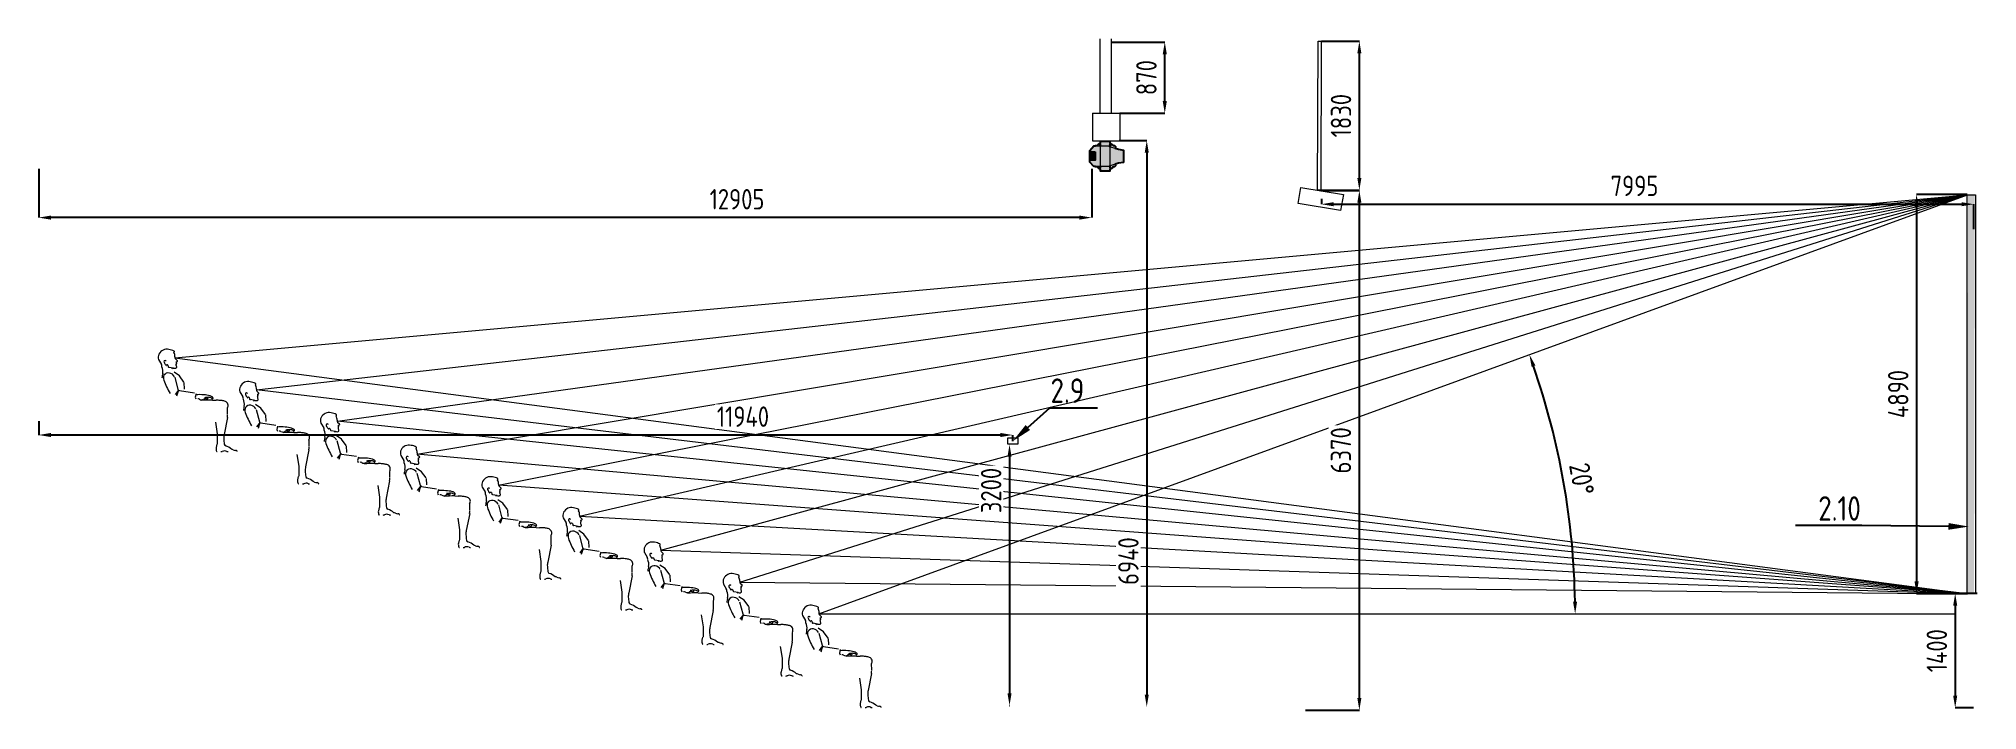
# Model space of a CAD drawing. Header units: millimetres. Extents: x 304092 to 9387535, y -16707 to 344175.
# Drawn here: x 1069030 to 1092790, y 72284 to 80511 of the extents above; entities that cross this region are included whole.
import ezdxf
from ezdxf import colors
from ezdxf.entities.mleader import LeaderData, LeaderLine
from ezdxf.math import Vec2, Vec3

# ---------------------------------------------------------------- set-up
doc = ezdxf.new("R2010")
doc.units = ezdxf.units.MM
doc.linetypes.add('DOGSL_1', pattern=[0])
doc.layers.add('EI_DIMS_DETAIL', color=7, linetype='Continuous')
doc.layers.add('Lighting-Input-2D', color=1, linetype='Continuous', lineweight=25, true_color=0xff0000)
for name, color, linetype, lineweight in [('Lighting-Moving Light', 7, 'Continuous', 5), ('None', 7, 'Continuous', 5), ('АР_Штриховка', 252, 'Continuous', 0)]:
    doc.layers.add(name, color=color, linetype=linetype, lineweight=lineweight)
doc.styles.get("Standard").update_dxf_attribs({"font": 'GOST.TTF'})
doc.dimstyles.get("Standard").update_dxf_attribs({"dimtxt": 250, "dimasz": 150, "dimexe": 0.18, "dimexo": 0.0625, "dimgap": 100, "dimtad": 1, "dimdec": 0, "dimrnd": 5, "dimzin": 0, "dimdsep": 46, "dimtxsty": 'Standard', "dimcen": 0.09, "dimadec": 0, "dimazin": 0, "dimtfac": 1, "dimtdec": 0, "dimtofl": 0, "dimtmove": 0, "dimatfit": 3, "dimfxl": 1, "dimtolj": 1, "dimtzin": 0, "dimarcsym": 0})

msp = doc.modelspace()

# ---------------------------------------------------------------- blocks, each defined once
blk = doc.blocks.new('Sentado')
at = {"linetype": 'DOGSL_1', "lineweight": 9, "transparency": 33554687}
for p, q in [((2790, 11712), (2830, 11802)), ((974, 10889), (1322, 10319)), ((1971, 10265), (1896, 10219)), ((2059, 10254), (2111, 10050)), ((2708, 9894), (2214, 9986)), ((2963, 10983), (3165, 10787)), ((3057, 10289), (3038, 10259)), ((3039, 10542), (3075, 10442)), ((3050, 10618), (3171, 10664)), ((6797, 6420), (6658, 6447)), ((7319, 6140), (7736, 6120)), ((9077, 4079), (8682, 2079)), ((7827, 949), (7749, 579))]:
    blk.add_line(p, q, dxfattribs=at)
at = {"lineweight": 9, "transparency": 33554687}
for p, q in [((3425, 8987), (2805, 9404)), ((2884, 8817), (3260, 7396)), ((3329, 7322), (2921, 6779)), ((3291, 7277), (3049, 6733)), ((3314, 7300), (3102, 6605)), ((3964, 8253), (3425, 8987)), ((3425, 7249), (5196, 6990)), ((4043, 7436), (4007, 8213)), ((5396, 6887), (5298, 6487)), ((5298, 6487), (5374, 6268)), ((9101, 4510), (9088, 5206)), ((7669, 3550), (7874, 2163)), ((7874, 2163), (7874, 981))]:
    blk.add_line(p, q, dxfattribs=at)
for centre, radius, start, end in [((1794, 11153), 862, 152.98476, 197.8519), ((3454, 7447), 200, 194.84898, 261.67912)]:
    blk.add_arc(centre, radius, start, end, dxfattribs=at)
at = {"linetype": 'DOGSL_1', "lineweight": 9, "transparency": 33554687}
for centre, radius, start, end in [((1939, 11098), 1016, 75.83024, 153.53111), ((1939, 10204), 1895, 62.8769, 82.4464), ((2063, 11283), 844, 356.15021, 30.59104), ((2774, 11834), 64.1, 330.49799, 63.97913), ((949, 10119), 424, 356.20892, 28.24292), ((109, 9485), 1385, 349.715, 24.18256), ((5843, 8216), 4491, 166.57761, 173.78009), ((1730, 10656), 122, 139.18709, 210.24487), ((2126, 8742), 594, 77.17319, 148.71125), ((2819, 11077), 1289, 201.98834, 221.22925), ((1749, 10614), 165, 41.4408, 132.28345), ((1876, 10240), 28.6, 203.61273, 312.9902), ((2009, 10212), 64.6, 39.89127, 126.01247), ((2234, 10136), 151, 215.37837, 258.47928), ((2118, 8514), 819, 27.289, 80.19049), ((2708, 9695), 196, 84.25864, 145.16077), ((2916, 10873), 1001, 258.00946, 273.08389), ((3146, 11155), 251, 163.48421, 223.2568), ((2963, 10051), 177, 272.27405, 312.05887), ((3135, 10214), 108, 156.64481, 219.43782), ((3097, 10573), 65.5, 135.97728, 207.34866), ((3028, 10423), 51.2, 293.05493, 21.87092), ((2990, 10326), 76.7, 331.29785, 40.41789), ((3288, 10330), 300, 217.89586, 228.55344), ((3013, 10001), 107, 310.18784, 354.99676), ((2961, 10012), 160, 352.89493, 36.21355), ((3108, 10711), 94.6, 354.55518, 54.52964), ((3117, 10740), 93.2, 304.91904, 336.16299), ((2289, 8736), 741, 154.92025, 199.01193), ((10079, 11483), 9001, 199.39114, 210.55596), ((5809, -952), 7730, 86.44231, 93.28277), ((5660, 6029), 250, 57.91765, 107.67437), ((6030, 6619), 447, 237.9171, 307.24628), ((7132, -2959), 9101, 88.82567, 96.62397), ((6187, 3840), 2925, 72.99943, 87.99907), ((6474, 5951), 358, 63.44314, 119.14853), ((11783, -41713), 48432, 95.86208, 96.42117), ((6667, 6398), 131, 255.60486, 9.39341), ((6826, 5706), 759, 55.90933, 89.17058), ((6890, 5990), 665, 46.06625, 76.79908), ((7312, 6394), 84.1, 224.12047, 306.88193), ((7282, 6397), 100, 14.70628, 46.06335), ((7332, 6366), 50, 306.87726, 350.32626), ((7232, 6383), 152, 350.32834, 14.70837), ((7844, 2664), 3457, 83.25461, 91.80514), ((8265, 5498), 600, 73.2267, 91.4309), ((8079, 3657), 2442, 71.74488, 81.51806), ((8657, 5506), 500, 326.57718, 68.56634), ((1361, 4780), 7747, 354.81024, 357.58261), ((8598, 454), 858, 171.62169, 203.00763), ((7861, 134), 54.5, 195.6293, 274.03668), ((8252, 848), 771, 274.54236, 285.94754), ((8741, -497), 664, 66.28297, 114.69451), ((10332, 1683), 1697, 166.51143, 183.51819), ((14703, 1891), 6073, 182.93919, 188.86362), ((8950, 993), 250, 188.86343, 251.5233), ((8210, -1222), 2085, 49.04259, 71.52352), ((9166, 487), 408, 247.18005, 269.39294), ((9016, -1707), 2135, 69.91363, 74.78137), ((10064, 996), 765, 245.71335, 267.24252), ((10027, 1), 231, 35.37014, 89.8565), ((10192, 109), 34.2, 299.20462, 47.34081)]:
    blk.add_arc(centre, radius, start, end, dxfattribs=at)
blk = doc.blocks.new('*D103')
at = {"layer": 'Defpoints', "color": 0, "lineweight": 9, "transparency": 16777216}
for p in [(1092671, 78600), (1087799, 74543), (1078592, 73465, -1900), (1078594, 73465, -1900), (1092517, 73465)]:
    blk.add_point(p, dxfattribs=at)
at = {"layer": 'EI_DIMS_DETAIL', "color": 0, "lineweight": -2, "transparency": 16777216}
blk.add_arc((1078591, 73465), 9271, 0.927, 19.1099, dxfattribs=at)
at = {"layer": 'EI_DIMS_DETAIL', "color": 0, "lineweight": 9, "transparency": 16777216}
for points in [[(1087328, 76492), (1087375, 76508), (1087301, 76641)], [(1087886, 73615), (1087836, 73615), (1087862, 73465)]]:
    blk.add_solid(points, dxfattribs=at)
at = {"layer": 'EI_DIMS_DETAIL', "color": 0, "lineweight": 9, "transparency": 16777216, "insert": (1087943, 75117), "char_height": 250, "attachment_point": 5, "rotation": 280.0184}
blk.add_mtext('\\A1;20°', dxfattribs=at)
blk = doc.blocks.new('*D94')
at = {"layer": 'Defpoints', "color": 0, "lineweight": 9, "transparency": 16777216}
for p in [(1092668, 78605, 950), (1092047, 73711), (1092668, 73711, 950)]:
    blk.add_point(p, dxfattribs=at)
at = {"layer": 'EI_DIMS_DETAIL', "color": 0, "lineweight": -2, "transparency": 16777216}
for p, q in [((1092668, 78605), (1092047, 78605)), ((1092047, 78455), (1092047, 73861)), ((1092668, 73711), (1092047, 73711))]:
    blk.add_line(p, q, dxfattribs=at)
at = {"layer": 'EI_DIMS_DETAIL', "color": 0, "lineweight": 9, "transparency": 16777216}
for points in [[(1092022, 78455), (1092072, 78455), (1092047, 78605)], [(1092022, 73861), (1092072, 73861), (1092047, 73711)]]:
    blk.add_solid(points, dxfattribs=at)
at = {"layer": 'EI_DIMS_DETAIL', "color": 0, "lineweight": 9, "transparency": 16777216, "insert": (1091822, 76158), "char_height": 250, "attachment_point": 5, "rotation": 90}
blk.add_mtext('\\A1;4890', dxfattribs=at)
blk = doc.blocks.new('*D95')
at = {"layer": 'Defpoints', "color": 0, "lineweight": 9, "transparency": 16777216}
for p in [(1092790, 73713, -950), (1092520, 72314), (1092745, 72314)]:
    blk.add_point(p, dxfattribs=at)
at = {"layer": 'EI_DIMS_DETAIL', "color": 0, "lineweight": -2, "transparency": 16777216}
for p, q in [((1092790, 73713), (1092520, 73713)), ((1092520, 73563), (1092520, 72464)), ((1092745, 72314), (1092520, 72314))]:
    blk.add_line(p, q, dxfattribs=at)
at = {"layer": 'EI_DIMS_DETAIL', "color": 0, "lineweight": 9, "transparency": 16777216}
for points in [[(1092495, 73563), (1092545, 73563), (1092520, 73713)], [(1092495, 72464), (1092545, 72464), (1092520, 72314)]]:
    blk.add_solid(points, dxfattribs=at)
at = {"layer": 'EI_DIMS_DETAIL', "color": 0, "lineweight": 9, "transparency": 16777216, "insert": (1092295, 73013), "char_height": 250, "attachment_point": 5, "rotation": 90}
blk.add_mtext('\\A1;1400', dxfattribs=at)
blk = doc.blocks.new('*D96')
at = {"layer": 'Defpoints', "color": 0, "lineweight": 9, "transparency": 16777216}
for p in [(1082274, 79265), (1082611, 72325), (1082611, 72325)]:
    blk.add_point(p, dxfattribs=at)
at = {"layer": 'EI_DIMS_DETAIL', "color": 0, "lineweight": -2, "transparency": 16777216}
for p, q in [((1082274, 79265), (1082611, 79265)), ((1082611, 79115), (1082611, 72475)), ((1082611, 72325), (1082610, 72325))]:
    blk.add_line(p, q, dxfattribs=at)
at = {"layer": 'EI_DIMS_DETAIL', "color": 0, "lineweight": 9, "transparency": 16777216}
for points in [[(1082586, 79115), (1082636, 79115), (1082611, 79265)], [(1082586, 72475), (1082636, 72475), (1082611, 72325)]]:
    blk.add_solid(points, dxfattribs=at)
at = {"layer": 'EI_DIMS_DETAIL', "color": 0, "lineweight": 9, "transparency": 16777216, "insert": (1082386, 74111), "char_height": 250, "attachment_point": 5, "rotation": 90, "bg_fill": 3, "box_fill_scale": 1.1, "bg_fill_color": 256, "bg_fill_true_color": 13158600, "bg_fill_transparency": 0}
blk.add_mtext('\\A1;6940', dxfattribs=at)
blk = doc.blocks.new('*D97')
at = {"layer": 'Defpoints', "color": 0, "lineweight": 9, "transparency": 16777216}
for p in [(1069030, 78919), (1081936, 78917), (1069030, 78320)]:
    blk.add_point(p, dxfattribs=at)
at = {"layer": 'EI_DIMS_DETAIL', "color": 0, "lineweight": -2, "transparency": 16777216}
for p, q in [((1069030, 78919), (1069030, 78320)), ((1081936, 78917), (1081936, 78320)), ((1081786, 78320), (1069180, 78320))]:
    blk.add_line(p, q, dxfattribs=at)
at = {"layer": 'EI_DIMS_DETAIL', "color": 0, "lineweight": 9, "transparency": 16777216}
for points in [[(1069180, 78345), (1069180, 78295), (1069030, 78320)], [(1081786, 78345), (1081786, 78295), (1081936, 78320)]]:
    blk.add_solid(points, dxfattribs=at)
at = {"layer": 'EI_DIMS_DETAIL', "color": 0, "lineweight": 9, "transparency": 16777216, "insert": (1077589, 78545), "char_height": 250, "attachment_point": 5, "bg_fill": 3, "box_fill_scale": 1.1, "bg_fill_color": 256, "bg_fill_true_color": 13158600, "bg_fill_transparency": 0}
blk.add_mtext('\\A1;12905', dxfattribs=at)
blk = doc.blocks.new('*D98')
at = {"layer": 'Defpoints', "color": 0, "lineweight": 9, "transparency": 16777216}
for p in [(1082180, 80470), (1082832, 80470), (1082283, 79599)]:
    blk.add_point(p, dxfattribs=at)
at = {"layer": 'EI_DIMS_DETAIL', "color": 0, "lineweight": -2, "transparency": 16777216}
for p, q in [((1082180, 80470), (1082832, 80470)), ((1082832, 79749), (1082832, 80320)), ((1082283, 79599), (1082832, 79599))]:
    blk.add_line(p, q, dxfattribs=at)
at = {"layer": 'EI_DIMS_DETAIL', "color": 0, "lineweight": 9, "transparency": 16777216}
for points in [[(1082807, 80320), (1082857, 80320), (1082832, 80470)], [(1082807, 79749), (1082857, 79749), (1082832, 79599)]]:
    blk.add_solid(points, dxfattribs=at)
at = {"layer": 'EI_DIMS_DETAIL', "color": 0, "lineweight": 9, "transparency": 16777216, "insert": (1082607, 80035), "char_height": 250, "attachment_point": 5, "rotation": 90}
blk.add_mtext('\\A1;870', dxfattribs=at)
blk = doc.blocks.new('Group-202')
at = {"layer": 'Lighting-Input-2D', "linetype": 'Continuous', "lineweight": 0, "true_color": 0x00ffff}
blk.add_hatch(color=4, dxfattribs=at).paths.add_polyline_path([(-52, -122), (48, -122), (48, -172), (-52, -172)])
at = {"layer": 'Lighting-Moving Light', "linetype": 'Continuous', "lineweight": 0, "true_color": 0x00ffff, "transparency": 33554687}
h = blk.add_hatch(color=4, dxfattribs=at)
edge = h.paths.add_edge_path()
edge.add_line((127, -139), (71, -186))
edge.add_line((71, -186), (-71, -186))
edge.add_line((-71, -186), (-127, -139))
edge.add_line((-127, -139), (-127, -119))
edge.add_line((-127, -119), (-130, -116))
edge.add_line((-130, -116), (-130, -100))
edge.add_arc((-125, -90), 11.3, 231.4619, 243.69, ccw=False)
edge.add_arc((-52, -11), 119, 216.854, 227.8944, ccw=False)
edge.add_arc((-40, 0), 135, 204.9608, 217.5053, ccw=False)
edge.add_line((-162, -57), (-185, -57))
edge.add_line((-185, -57), (-185, 57))
edge.add_line((-185, 57), (-162, 57))
edge.add_arc((-40, 0), 135, 132.7569, 154.9971, ccw=False)
edge.add_arc((-129, 96), 4.36, 103.059, 133.878, ccw=False)
edge.add_line((-130, 100), (-130, 116))
edge.add_line((-130, 116), (-118, 127))
edge.add_arc((0, 1670), 1548, 265.6232, 266.354)
edge.add_line((-98, 125), (-87, 164))
edge.add_line((-87, 164), (-87, 164))
edge.add_line((-87, 164), (-75, 225))
edge.add_arc((-74, 225), 0.993, 89.652, 168.5638, ccw=False)
edge.add_line((-74, 226), (74, 226))
edge.add_arc((74, 225), 0.993, 11.4362, 90.348, ccw=False)
edge.add_line((75, 225), (87, 164))
edge.add_line((87, 164), (87, 164))
edge.add_line((87, 164), (98, 125))
edge.add_arc((0, 1670), 1548, 273.646, 274.3768)
edge.add_line((118, 127), (130, 116))
edge.add_line((130, 116), (130, 100))
edge.add_arc((129, 96), 4.36, 46.122, 76.941, ccw=False)
edge.add_arc((40, 0), 135, 25.0029, 47.2431, ccw=False)
edge.add_line((162, 57), (185, 57))
edge.add_line((185, 57), (185, -57))
edge.add_line((185, -57), (162, -57))
edge.add_arc((40, 0), 135, 322.4947, 335.0392, ccw=False)
edge.add_arc((52, -11), 119, 312.1056, 323.146, ccw=False)
edge.add_arc((125, -90), 11.3, 296.31, 308.5381, ccw=False)
edge.add_line((130, -100), (130, -116))
edge.add_line((130, -116), (127, -119))
edge.add_line((127, -119), (127, -139))
edge = h.paths.add_edge_path()
edge.add_line((130, 71), (130, 57))
edge.add_line((130, 57), (142, 57))
edge.add_arc((60, 0), 100, 34.7913, 44.4762)
edge.add_arc((129, 68), 3.3, 40.9213, 76.795)
edge = h.paths.add_edge_path()
edge.add_arc((-60, 0), 100, 135.5238, 145.2087)
edge.add_line((-142, 57), (-130, 57))
edge.add_line((-130, 57), (-130, 71))
edge.add_arc((-129, 68), 3.3, 103.205, 139.0787)
edge = h.paths.add_edge_path()
edge.add_line((-130, -71), (-130, -57))
edge.add_line((-130, -57), (-142, -57))
edge.add_arc((-60, 0), 100, 214.728, 224.4692)
edge.add_arc((-128, -67), 4.96, 223.9551, 248.3394)
edge = h.paths.add_edge_path()
edge.add_arc((60, 0), 100, 315.5308, 325.272)
edge.add_line((142, -57), (130, -57))
edge.add_line((130, -57), (130, -71))
edge.add_arc((128, -67), 4.96, 291.6606, 316.0449)
blk.add_hatch(color=4, dxfattribs=at).paths.add_polyline_path([(-185, 57), (185, 57), (185, -57), (-185, -57)])
h = blk.add_hatch(color=4, dxfattribs=at)
edge = h.paths.add_edge_path()
edge.add_line((0, -186), (-71, -186))
edge.add_line((-71, -186), (-127, -139))
edge.add_line((-127, -139), (-127, 45))
edge.add_line((-127, 45), (-121, 51))
edge.add_line((-121, 51), (-87, 164))
edge.add_line((-87, 164), (-87, 164))
edge.add_line((-87, 164), (-75, 225))
edge.add_arc((-74, 225), 0.993, 89.652, 168.5638, ccw=False)
edge.add_line((-74, 226), (74, 226))
edge.add_arc((74, 225), 0.993, 11.4362, 90.348, ccw=False)
edge.add_line((75, 225), (87, 164))
edge.add_line((87, 164), (87, 164))
edge.add_line((87, 164), (121, 51))
edge.add_line((121, 51), (127, 45))
edge.add_line((127, 45), (127, -139))
edge.add_line((127, -139), (71, -186))
edge.add_line((71, -186), (0, -186))
at = {"layer": 'Lighting-Input-2D', "flags": 128}
blk.add_lwpolyline([(-52, -122), (48, -122), (48, -172), (-52, -172)], close=True, dxfattribs=at)
at = {"layer": 'Lighting-Moving Light', "color": 7, "linetype": 'Continuous', "lineweight": 25, "transparency": 33554687, "flags": 128}
for points in [[(127, -139), (71, -186), (-71, -186), (-127, -139), (-127, -119), (-130, -116), (-130, -100, -0.053406), (-132, -99, -0.04821), (-147, -82, -0.05479), (-162, -57), (-185, -57), (-185, 57), (-162, 57, -0.097347), (-132, 99, -0.13529), (-130, 100), (-130, 116), (-118, 127, 0.003189), (-98, 125), (-87, 164), (-87, 164), (-75, 225, -0.358602), (-74, 226), (74, 226, -0.358602), (75, 225), (87, 164), (87, 164), (98, 125, 0.003189), (118, 127), (130, 116), (130, 100, -0.13529), (132, 99, -0.097347), (162, 57), (185, 57), (185, -57), (162, -57, -0.05479), (147, -82, -0.04821), (132, -99, -0.053406), (130, -100), (130, -116), (127, -119)], [(-131, 70, 0.042284), (-142, 57), (-130, 57), (-130, 71, 0.15782), (-131, 70)], [(130, 71), (130, 57), (142, 57, 0.042284), (131, 70, 0.15782), (130, 71)], [(-130, -71), (-130, -57), (-142, -57, 0.04253), (-131, -70, 0.1068), (-130, -71)], [(131, -70, 0.04253), (142, -57), (130, -57), (130, -71, 0.1068), (131, -70)]]:
    blk.add_lwpolyline(points, format="xyb", close=True, dxfattribs=at)
at = {"layer": 'Lighting-Moving Light', "color": 7, "linetype": 'Continuous', "lineweight": 18, "transparency": 33554687, "flags": 128}
blk.add_lwpolyline([(-185, 57), (185, 57), (185, -57), (-185, -57)], close=True, dxfattribs=at)
blk.add_lwpolyline([(0, -186), (-71, -186), (-127, -139), (-127, 45), (-121, 51), (-87, 164), (-87, 164), (-75, 225, -0.358602), (-74, 226), (74, 226, -0.358602), (75, 225), (87, 164), (87, 164), (121, 51), (127, 45), (127, -139), (71, -186)], format="xyb", close=True, dxfattribs=at)
at = {"layer": 'None', "color": 0, "flags": 1}
for tag in ['3D_Symbol_Name', 'Model_Name', 'Inst_Type', 'FixtureID', 'GDTF_Fixture_Name', 'GDTF_Fixture_Mode', 'Power_Connector', 'Wattage', 'Lamp', 'Frame_Size_Imp', 'Frame_Size_Metric', 'Weight', 'Device_Type', 'Beam_Angle', 'Field_Angle', 'Beam_Angle_2', 'Field_Angle_2', 'Candlepower', 'Num_Channels', 'Remarks', 'Drawn_By']:
    blk.add_attdef(tag, (-185, -186), '', height=0.18, dxfattribs=at)
blk = doc.blocks.new('NNA_TransformGroup (2D)-81')
at = {"layer": 'None', "color": 7, "transparency": 33554687}
blk.add_blockref('Group-202', (0, 0), dxfattribs=at)
blk = doc.blocks.new('Lighting Device (2D)-81')
at = {"layer": 'None', "color": 7, "transparency": 33554687}
blk.add_blockref('NNA_TransformGroup (2D)-81', (0, 0), dxfattribs=at)
at = {"layer": 'None', "color": 0, "flags": 1}
for tag in ['3D_Symbol_Name', 'Model_Name', 'Inst_Type', 'FixtureID', 'GDTF_Fixture_Name', 'GDTF_Fixture_Mode', 'Power_Connector', 'Wattage', 'Lamp', 'Frame_Size_Imp', 'Frame_Size_Metric', 'Weight', 'Device_Type', 'Beam_Angle', 'Field_Angle', 'Beam_Angle_2', 'Field_Angle_2', 'Candlepower', 'Num_Channels', 'Remarks', 'Drawn_By']:
    blk.add_attdef(tag, (8075, -9011), '', height=0.18, dxfattribs=at)
blk = doc.blocks.new('*D99')
at = {"color": 0, "lineweight": -2, "transparency": 16777216}
for p, q in [((1084752, 78552), (1084752, 78484)), ((1084902, 78484), (1092598, 78484)), ((1092748, 78178), (1092748, 78484))]:
    blk.add_line(p, q, dxfattribs=at)
at = {"color": 0, "lineweight": 9, "transparency": 16777216}
for points in [[(1084902, 78509), (1084902, 78459), (1084752, 78484)], [(1092598, 78509), (1092598, 78459), (1092748, 78484)]]:
    blk.add_solid(points, dxfattribs=at)
at = {"layer": 'Defpoints', "color": 0, "lineweight": 9, "transparency": 16777216}
for p in [(1084752, 78552, 0), (1092748, 78484), (1092748, 78178, 0)]:
    blk.add_point(p, dxfattribs=at)
at = {"color": 0, "lineweight": 9, "transparency": 16777216, "insert": (1088589, 78709), "char_height": 250, "attachment_point": 5, "bg_fill": 3, "box_fill_scale": 1.1, "bg_fill_color": 256, "bg_fill_true_color": 13158600, "bg_fill_transparency": 0}
blk.add_mtext('\\A1;7995', dxfattribs=at)
blk = doc.blocks.new('*D104')
at = {"layer": 'Defpoints', "color": 0, "lineweight": 9, "transparency": 16777216}
for p in [(1084750, 80484), (1085217, 80484), (1084749, 78655)]:
    blk.add_point(p, dxfattribs=at)
at = {"layer": 'EI_DIMS_DETAIL', "color": 0, "lineweight": -2, "transparency": 16777216}
for p, q in [((1084751, 80484), (1085217, 80484)), ((1085217, 78805), (1085217, 80334)), ((1084749, 78655), (1085217, 78655))]:
    blk.add_line(p, q, dxfattribs=at)
at = {"layer": 'EI_DIMS_DETAIL', "color": 0, "lineweight": 9, "transparency": 16777216}
for points in [[(1085192, 80334), (1085242, 80334), (1085217, 80484)], [(1085192, 78805), (1085242, 78805), (1085217, 78655)]]:
    blk.add_solid(points, dxfattribs=at)
at = {"layer": 'EI_DIMS_DETAIL', "color": 0, "lineweight": 9, "transparency": 16777216, "insert": (1084992, 79569), "char_height": 250, "attachment_point": 5, "rotation": 90, "bg_fill": 3, "box_fill_scale": 1.1, "bg_fill_color": 256, "bg_fill_true_color": 13158600, "bg_fill_transparency": 0}
blk.add_mtext('\\A1;1830', dxfattribs=at)
blk = doc.blocks.new('*D100')
at = {"layer": 'Defpoints', "color": 0, "lineweight": 9, "transparency": 16777216}
for p in [(1084743, 78652), (1085217, 78652), (1084558, 72284)]:
    blk.add_point(p, dxfattribs=at)
at = {"layer": 'EI_DIMS_DETAIL', "color": 0, "lineweight": -2, "transparency": 16777216}
for p, q in [((1084743, 78652), (1085217, 78652)), ((1085217, 72434), (1085217, 78502)), ((1084558, 72284), (1085217, 72284))]:
    blk.add_line(p, q, dxfattribs=at)
at = {"layer": 'EI_DIMS_DETAIL', "color": 0, "lineweight": 9, "transparency": 16777216}
for points in [[(1085192, 78502), (1085242, 78502), (1085217, 78652)], [(1085192, 72434), (1085242, 72434), (1085217, 72284)]]:
    blk.add_solid(points, dxfattribs=at)
at = {"layer": 'EI_DIMS_DETAIL', "color": 0, "lineweight": 9, "transparency": 16777216, "insert": (1084991, 75468), "char_height": 250, "attachment_point": 5, "rotation": 90, "bg_fill": 3, "box_fill_scale": 1.1, "bg_fill_color": 256, "bg_fill_true_color": 13158600, "bg_fill_transparency": 0}
blk.add_mtext('\\A1;6370', dxfattribs=at)
blk = doc.blocks.new('*D101')
at = {"color": 0, "lineweight": -2, "transparency": 16777216}
for p, q in [((1080929, 75540), (1080929, 75540)), ((1080929, 75390), (1080929, 72490)), ((1080925, 72340), (1080929, 72340))]:
    blk.add_line(p, q, dxfattribs=at)
at = {"color": 0, "lineweight": 9, "transparency": 16777216}
for points in [[(1080904, 75390), (1080954, 75390), (1080929, 75540)], [(1080904, 72490), (1080954, 72490), (1080929, 72340)]]:
    blk.add_solid(points, dxfattribs=at)
at = {"layer": 'Defpoints', "color": 0, "lineweight": 9, "transparency": 16777216}
for p in [(1080929, 75540), (1080925, 72340, -950), (1080929, 72340)]:
    blk.add_point(p, dxfattribs=at)
at = {"color": 0, "lineweight": 9, "transparency": 16777216, "insert": (1080704, 74976), "char_height": 250, "attachment_point": 5, "rotation": 90, "bg_fill": 3, "box_fill_scale": 1.1, "bg_fill_color": 256, "bg_fill_true_color": 13158600, "bg_fill_transparency": 0}
blk.add_mtext('\\A1;3200', dxfattribs=at)
blk = doc.blocks.new('*D102')
at = {"color": 0, "lineweight": -2, "transparency": 16777216}
for p, q in [((1069030, 75824), (1069030, 75655)), ((1080818, 75656), (1069180, 75656)), ((1080968, 75581), (1080968, 75656))]:
    blk.add_line(p, q, dxfattribs=at)
at = {"color": 0, "lineweight": 9, "transparency": 16777216}
for points in [[(1069180, 75681), (1069180, 75631), (1069030, 75656)], [(1080818, 75681), (1080818, 75631), (1080968, 75656)]]:
    blk.add_solid(points, dxfattribs=at)
at = {"layer": 'Defpoints', "color": 0, "lineweight": 9, "transparency": 16777216}
for p in [(1069030, 75824), (1069030, 75656), (1080968, 75581)]:
    blk.add_point(p, dxfattribs=at)
at = {"color": 0, "lineweight": 9, "transparency": 16777216, "insert": (1077662, 75881), "char_height": 250, "attachment_point": 5, "bg_fill": 3, "box_fill_scale": 1.1, "bg_fill_color": 256, "bg_fill_true_color": 13158600, "bg_fill_transparency": 0}
blk.add_mtext('\\A1;11940', dxfattribs=at)

# ---------------------------------------------------------------- dimensions: what is measured, and where the dimension line sits
at = {"layer": 'EI_DIMS_DETAIL', "lineweight": 9}
for base, p1, p2, picture, middle in [((1082832.2, 80470.1), (1082282.6, 79599.5), (1082179.7, 80470.1), '*D98', (1082607.1, 80034.8)), ((1092520.2, 72313.9), (1092790.2, 73712.7, -950), (1092745.3, 72313.9), '*D95', (1092295.1, 73013.3))]:
    dim = msp.add_linear_dim(base=base, p1=p1, p2=p2, angle=90, dimstyle='Standard', dxfattribs=at)
    dim.commit()
    dim.dimension.update_dxf_attribs({"geometry": picture, "text_midpoint": middle})
dim = msp.add_angular_dim_2l(base=(1087799.4, 74543.1), line1=((1078592.2, 73465.1, -1900), (1092671.2, 78599.8)), line2=((1078593.8, 73464.9, -1900), (1092516.6, 73464.9)), dimstyle='Standard', dxfattribs=at)
dim.commit()
dim.dimension.update_dxf_attribs({"geometry": '*D103', "text_midpoint": (1087942.7, 75116.8)})
dim = msp.add_linear_dim(base=(1092047.2, 73711.4, -950), p1=(1092668.5, 78604.6), p2=(1092668.5, 73711.4), angle=90, text='4890', dimstyle='Standard', dxfattribs=at)
dim.commit()
dim.dimension.update_dxf_attribs({"geometry": '*D94', "text_midpoint": (1091822.1, 76158, -950)})

# ---------------------------------------------------------------- hatches: boundary and pattern name
at = {"layer": 'АР_Штриховка', "lineweight": 9, "transparency": 33554559}
h = msp.add_hatch(dxfattribs=at)
h.set_pattern_fill('ANGLE', color=2)
h.set_pattern_definition([(0, (249794.899, -676677.073), (0, 6.985), [5.08, -1.905]), (90, (249794.899, -676677.073), (-6.985, 4e-16), [5.08, -1.905])])
h.paths.add_polyline_path([(1092677.2, 78599.3), (1092759.7, 78599.3), (1092750.9, 73709.3), (1092668.4, 73709.3)])

# ---------------------------------------------------------------- linework, layer by layer
at = {"color": 1, "lineweight": 9}
for p, q in [((1082041.7, 79599.5), (1082041.7, 80509.1)), ((1082178.4, 79599.5), (1082178.4, 80511.3))]:
    msp.add_line(p, q, dxfattribs=at)
at = {"lineweight": 9}
msp.add_line((1081944.6, 79599.5), (1081944.6, 79261.5), dxfattribs=at)
at = {"color": 4, "lineweight": 9, "ltscale": 100}
for p, q in [((1081944.6, 79599.5), (1082282.6, 79599.5)), ((1070698.5, 76603.3, -950), (1092671.2, 78599.8)), ((1071698.9, 76209.5, -950), (1092671.2, 78599.8)), ((1072691.9, 75826.4, -1900), (1092671.2, 78599.8)), ((1073666.3, 75422.8, -1900), (1092671.2, 78599.8)), ((1074666.6, 75040.6, -1900), (1092671.2, 78599.8)), ((1075656.2, 74661.3, -1900), (1092671.2, 78599.8)), ((1076653.3, 74242.9, -1900), (1092671.2, 78599.8)), ((1077623, 73851.8, -1900), (1092671.2, 78599.8)), ((1070698.5, 76603.3, -950), (1092669.2, 73711.4)), ((1092669.2, 73711.4), (1071698.9, 76209.5, -950)), ((1092669.2, 73711.4), (1072691.9, 75826.4, -1860)), ((1092669.2, 73711.4), (1073666.3, 75422.8, -1900)), ((1092669.2, 73711.4), (1074664.7, 75042.4, -1860)), ((1075658, 74661.3, -1860), (1092669.2, 73711.4)), ((1076653.3, 74242.9, -1860), (1092669.2, 73711.4)), ((1077623, 73851.8, -1900), (1092669.2, 73711.4))]:
    msp.add_line(p, q, dxfattribs=at)
at = {"color": 12, "lineweight": 9, "ltscale": 100, "true_color": 0xe00000}
msp.add_line((1078592.2, 73465.1, -1900), (1092671.2, 78599.8), dxfattribs=at)
at = {"color": 1, "lineweight": 9, "ltscale": 100}
msp.add_line((1078593.8, 73464.9, -1900), (1092516.6, 73464.9), dxfattribs=at)
at = {"lineweight": 9, "ltscale": 100}
msp.add_lwpolyline([(1092668.5, 78599.3), (1092768.5, 78599.3), (1092768.5, 73709.3), (1092668.5, 73709.3)], close=True, dxfattribs=at)
at = {"color": 4, "lineweight": 9}
msp.add_lwpolyline([(1080906.6, 75619.4), (1081030.2, 75619.4), (1081030.2, 75542.1), (1080906.6, 75542.1)], close=True, dxfattribs=at)

# ---------------------------------------------------------------- block references
at = {"lineweight": 9, "transparency": 33554687, "xscale": 0.1042973722644112, "yscale": 0.1042973722644112, "zscale": 0.1042973722644112}
for p in [(1070396.4, 75443.7, -950), (1071395, 75047.9, -950), (1072384.7, 74667.2, -1900), (1073365.3, 74268.5, -1900), (1074363.1, 73882.1, -1900), (1075355.8, 73503.9, -1900), (1076351.3, 73081.2, -1900), (1077319.9, 72694.1, -1900), (1078291.1, 72307.5, -1900)]:
    msp.add_blockref('Sentado', p, dxfattribs=at)

msp.set_redraw_order([(e.dxf.handle, doc.entitydb.next_handle()) for e in msp.query("TEXT MTEXT ATTDEF DIMENSION ARC_DIMENSION")])  # texts and dimensions are drawn at this point

# ---------------------------------------------------------------- leaders
at = {"lineweight": 9}
ml = msp.add_multileader_mtext('Standard', dxfattribs=at)
ml.set_content('2.10', color=256)
ml.set_leader_properties()
ml.build(insert=Vec2(0, 0))
ml.multileader.update_dxf_attribs({"text_left_attachment_type": 6, "text_right_attachment_type": 6, "arrow_head_size": 250})
ctx = ml.context
ctx.base_point, ctx.char_height, ctx.arrow_head_size, ctx.plane_origin = Vec3(1090836.8, 74545.7, 0), 300, 250, Vec3(1090210.4, 74279.2, 0)
ctx.left_attachment, ctx.right_attachment, ctx.text_align_type = 6, 6, 2
notes = []
notes.append((ctx, [(1, (1, 1, 0), (1091374.1, 74545.7, 0), (-1, 0), 8, [(0, [(1092687.9, 74534, 0)], 0, [])])]))
ctx.mtext.insert, ctx.mtext.alignment, ctx.mtext.flow_direction = Vec3(1091364.1, 74905.7, 0), 3, 5
for ctx, leaders in notes:
    for number, flags, end, landing, length, lines in leaders:
        leader = LeaderData()
        leader.index, (leader.has_last_leader_line, leader.has_dogleg_vector, leader.attachment_direction) = number, flags
        leader.last_leader_point, leader.dogleg_vector, leader.dogleg_length = Vec3(end), Vec3(landing), length
        for number, points, colour, breaks in lines:
            line = LeaderLine()
            line.index, line.vertices, line.color, line.breaks = number, Vec3.list(points), colors.encode_raw_color(colour), breaks
            leader.lines.append(line)
        ctx.leaders.append(leader)

# ---------------------------------------------------------------- next in the draw order: dimensions: what is measured, and where the dimension line sits
dim = msp.add_linear_dim(base=(1092748, 78484.1, -0.2), p1=(1084751.7, 78551.7), p2=(1092748, 78178.2), dimstyle='Standard', override={"dimtfill": 1}, dxfattribs=at)
dim.commit()
dim.dimension.update_dxf_attribs({"geometry": '*D99', "text_midpoint": (1088589.3, 78484.1, -0.2), "dimtype": 160})
dim = msp.add_linear_dim(base=(1080929.1, 72339.7), p1=(1080929.1, 75540.3), p2=(1080924.7, 72339.7, -950), angle=90, dimstyle='Standard', override={"dimtfill": 1}, dxfattribs=at)
dim.commit()
dim.dimension.update_dxf_attribs({"geometry": '*D101', "text_midpoint": (1080929.1, 74975.7), "dimtype": 160})
at = {"layer": 'EI_DIMS_DETAIL', "lineweight": 9}
dim = msp.add_linear_dim(base=(1082610.6, 72324.7), p1=(1082273.9, 79264.7), p2=(1082610.6, 72324.7), angle=90, dimstyle='Standard', override={"dimtfill": 1}, dxfattribs=at)
dim.commit()
dim.dimension.update_dxf_attribs({"geometry": '*D96', "text_midpoint": (1082610.6, 74111), "dimtype": 160})
dim = msp.add_linear_dim(base=(1069030.5, 78319.8), p1=(1081935.9, 78917.4), p2=(1069030.5, 78918.6), dimstyle='Standard', override={"dimtfill": 1}, dxfattribs=at)
dim.commit()
dim.dimension.update_dxf_attribs({"geometry": '*D97', "text_midpoint": (1077588.5, 78319.8), "dimtype": 160})

# ---------------------------------------------------------------- next in the draw order: linework, layer by layer
at = {"lineweight": 9}
for p in [(1082282.6, 79599.5), (1081944.6, 79261.5)]:
    msp.add_line(p, (1082282.6, 79261.5), dxfattribs=at)
at = {"color": 1, "lineweight": 9, "elevation": -893.3}
msp.add_lwpolyline([(1084711, 80483.7), (1084750.5, 80483.7), (1084745.3, 78654.8), (1084705.7, 78654.8)], close=True, dxfattribs=at)

# ---------------------------------------------------------------- next in the draw order: block references
at = {"layer": 'None', "color": 7, "lineweight": 9, "transparency": 33554687, "rotation": 270}
msp.add_blockref('Lighting Device (2D)-81', (1082100.7, 79072.2, 7364.2), dxfattribs=at)

# ---------------------------------------------------------------- next in the draw order: dimensions: what is measured, and where the dimension line sits
at = {"lineweight": 9}
dim = msp.add_linear_dim(base=(1069030.5, 75655.6), p1=(1080968.4, 75580.7), p2=(1069030.5, 75824), dimstyle='Standard', override={"dimtfill": 1}, dxfattribs=at)
dim.commit()
dim.dimension.update_dxf_attribs({"geometry": '*D102', "text_midpoint": (1077662.4, 75655.6), "dimtype": 160})

# ---------------------------------------------------------------- next in the draw order: dimensions: what is measured, and where the dimension line sits
at = {"layer": 'EI_DIMS_DETAIL', "lineweight": 9}
dim = msp.add_linear_dim(base=(1085217.1, 80483.7, -893.3), p1=(1084748.9, 78654.9, -893.3), p2=(1084750.5, 80483.7, -893.3), angle=90, dimstyle='Standard', override={"dimtfill": 1}, dxfattribs=at)
dim.commit()
dim.dimension.update_dxf_attribs({"geometry": '*D104', "text_midpoint": (1084992, 79569.3, -893.3)})

# ---------------------------------------------------------------- next in the draw order: leaders
at = {"lineweight": 9}
ml = msp.add_multileader_mtext('Standard', dxfattribs=at)
ml.set_content('2.9', color=256)
ml.set_leader_properties()
ml.build(insert=Vec2(0, 0))
ml.multileader.update_dxf_attribs({"text_left_attachment_type": 6, "text_right_attachment_type": 6, "arrow_head_size": 250})
ctx = ml.context
ctx.base_point, ctx.char_height, ctx.arrow_head_size, ctx.plane_origin = Vec3(1081429.6, 75989.7, 0), 300, 250, Vec3(1081044.5, 76738.4, 0)
ctx.left_attachment, ctx.right_attachment = 6, 6
notes = []
notes.append((ctx, [(0, (1, 1, 0), (1081421.6, 75989.7, 0), (1, 0), 8, [(0, [(1080968.4, 75580.7, 0)], 0, [])])]))
ctx.mtext.insert, ctx.mtext.flow_direction = Vec3(1081431.6, 76349.7, 0), 5
for ctx, leaders in notes:
    for number, flags, end, landing, length, lines in leaders:
        leader = LeaderData()
        leader.index, (leader.has_last_leader_line, leader.has_dogleg_vector, leader.attachment_direction) = number, flags
        leader.last_leader_point, leader.dogleg_vector, leader.dogleg_length = Vec3(end), Vec3(landing), length
        for number, points, colour, breaks in lines:
            line = LeaderLine()
            line.index, line.vertices, line.color, line.breaks = number, Vec3.list(points), colors.encode_raw_color(colour), breaks
            leader.lines.append(line)
        ctx.leaders.append(leader)

# ---------------------------------------------------------------- next in the draw order: linework, layer by layer
at = {"lineweight": 9, "elevation": -893.3}
msp.add_lwpolyline([(1085020.8, 78602.7), (1084987.6, 78406.7), (1084466, 78494.9), (1084499.2, 78690.9)], close=True, dxfattribs=at)

# ---------------------------------------------------------------- next in the draw order: dimensions: what is measured, and where the dimension line sits
at = {"layer": 'EI_DIMS_DETAIL', "lineweight": 9}
dim = msp.add_linear_dim(base=(1085216.6, 78652.3, -893.3), p1=(1084558.4, 72283.7, -893.3), p2=(1084743.4, 78652.3, -893.3), angle=90, dimstyle='Standard', override={"dimtfill": 1}, dxfattribs=at)
dim.commit()
dim.dimension.update_dxf_attribs({"geometry": '*D100', "text_midpoint": (1084991.5, 75468, -893.3)})

doc.saveas('drawing.dxf')
